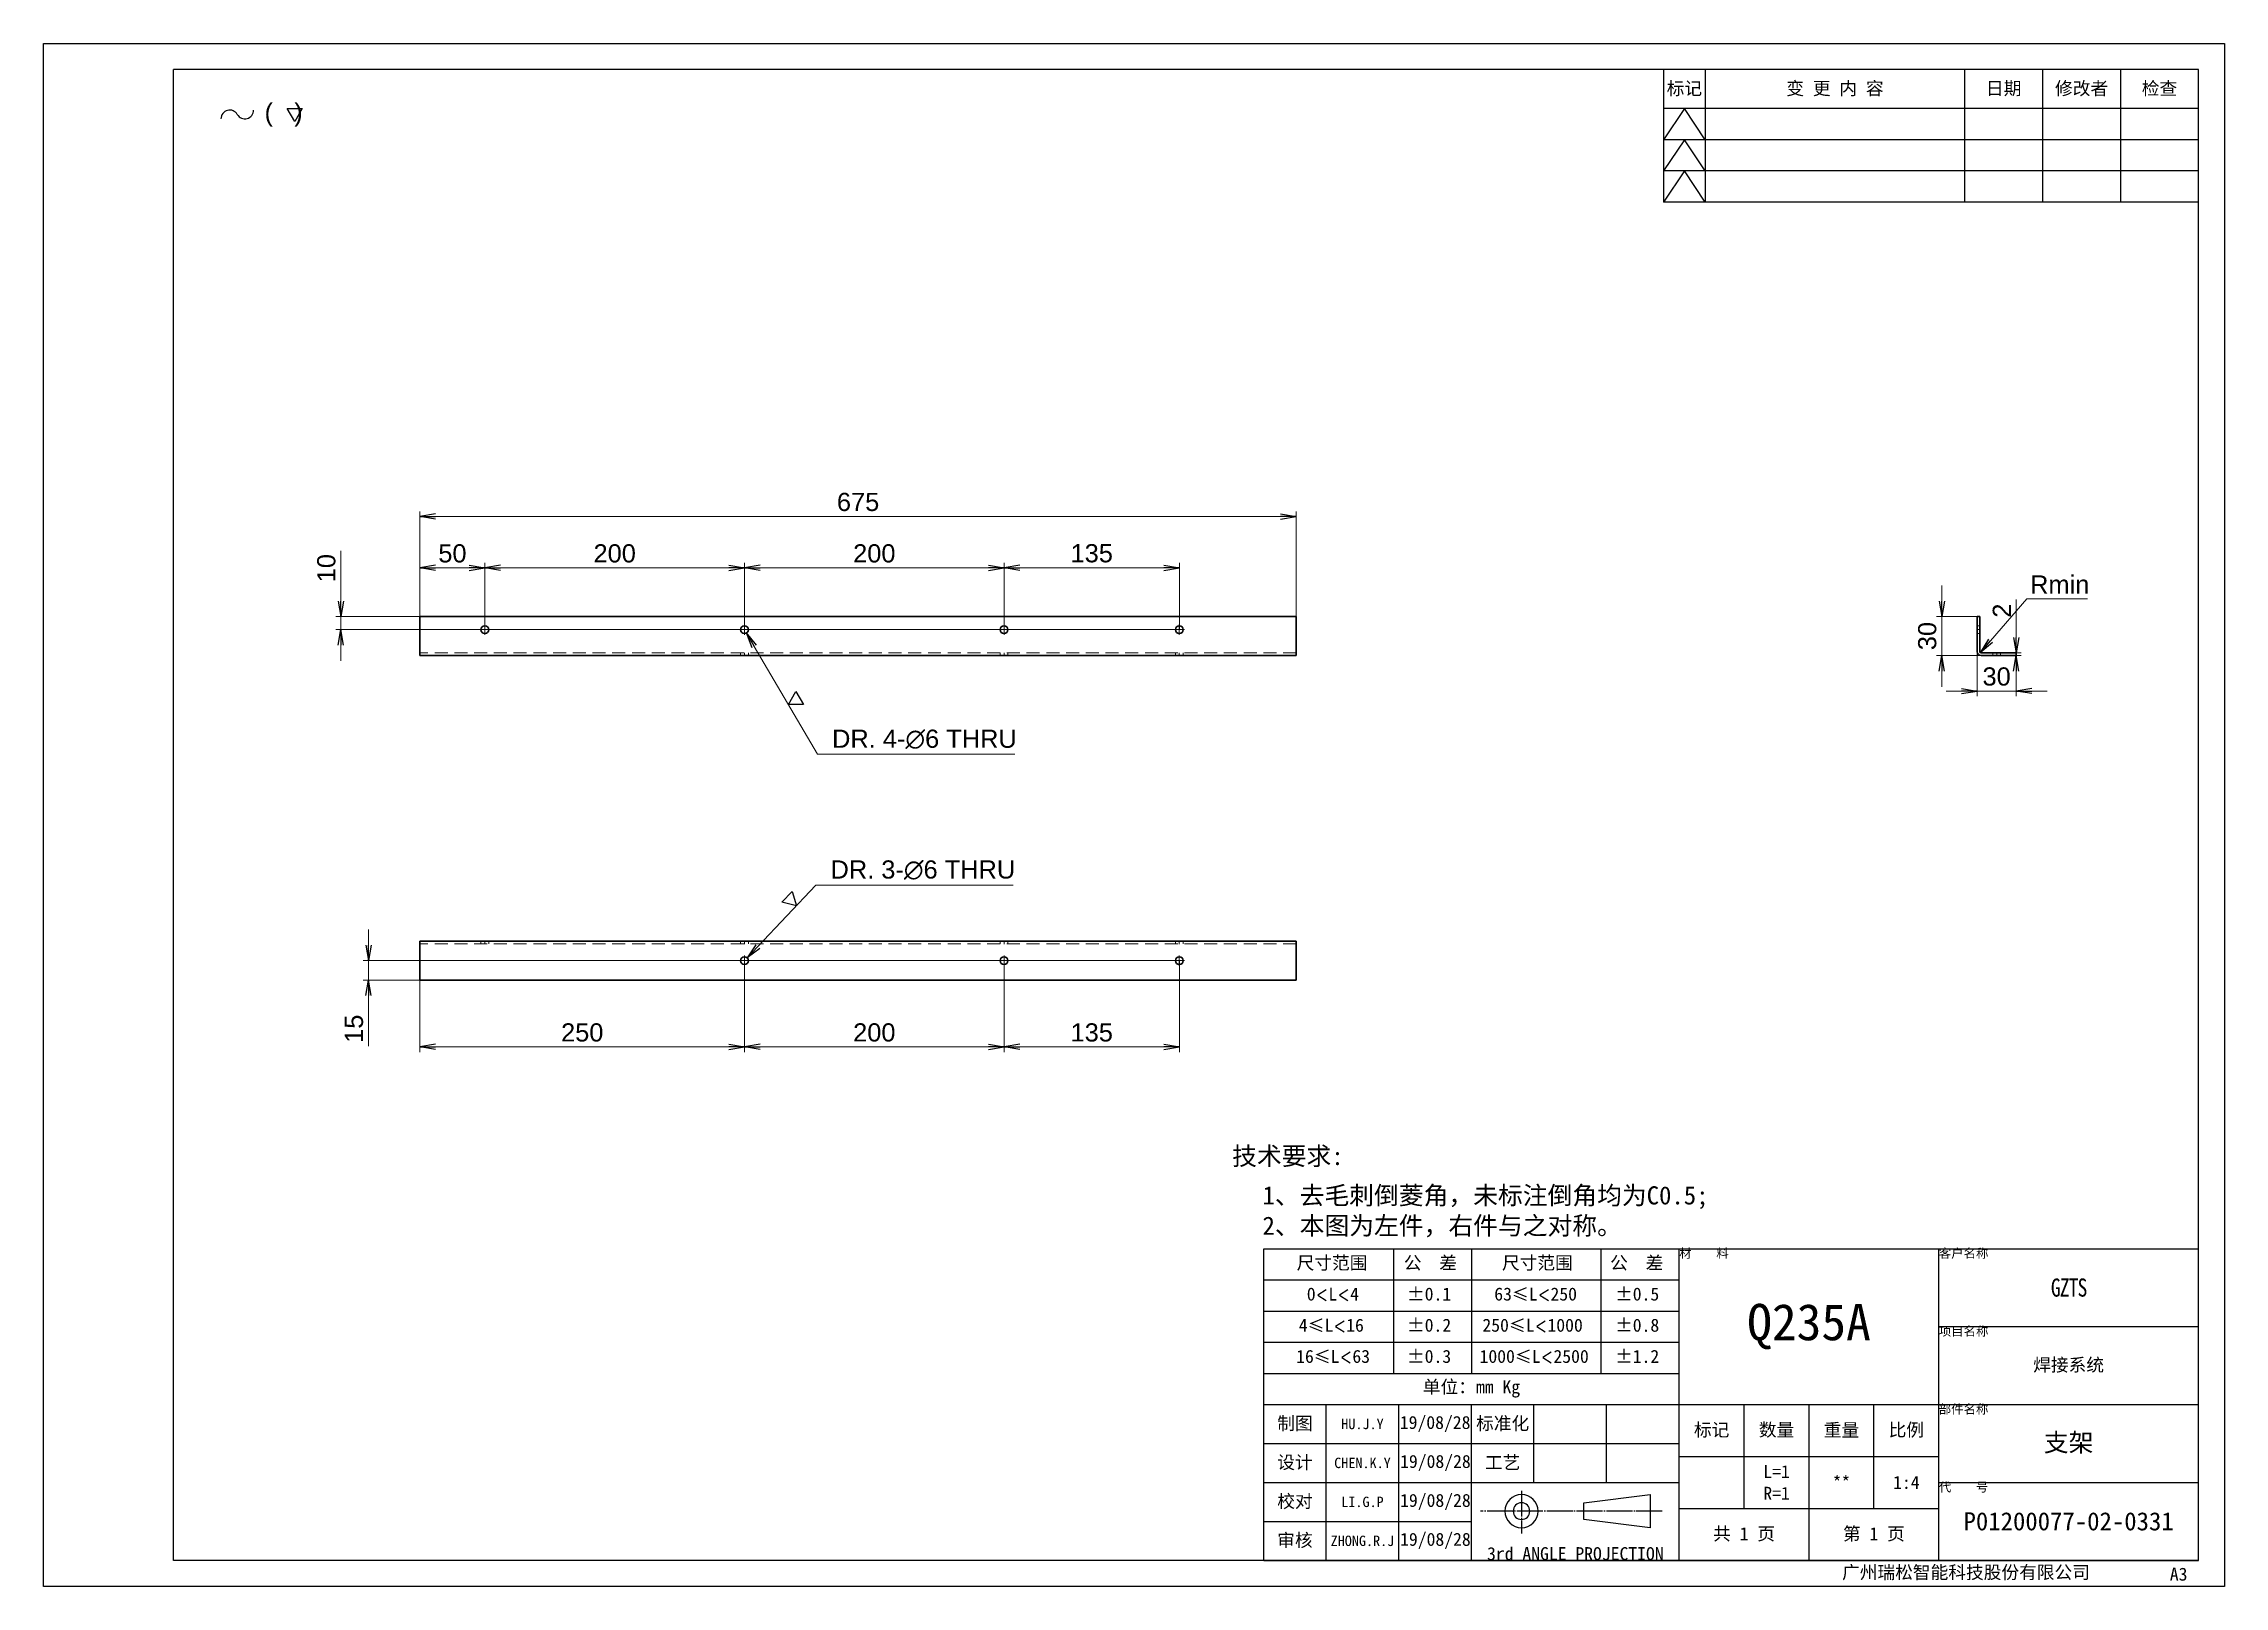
# Model space of a CAD drawing. Header units: millimetres. Extents: x -1727 to 307483, y -92648 to 6637.
# Drawn here: x 3406 to 5086, y -8118 to -6930 of the extents above; entities that cross this region are included whole.
import ezdxf
from ezdxf.enums import TextEntityAlignment as Align

# ---------------------------------------------------------------- set-up
doc = ezdxf.new("R2010")
doc.units = ezdxf.units.MM
doc.linetypes.add('CENTER-HOKUTO', pattern=[23, 20, -1, 1, -1])
doc.linetypes.add('HIDDEN-HOKUTO', pattern=[3.8, 2.5, -1.3])
doc.layers.add('A3', color=7, linetype='Continuous', plot=False)
for name, color, linetype in [('AM_7', 2, 'CENTER-HOKUTO'), ('AM_HID', 1, 'HIDDEN-HOKUTO'), ('AM_VIS', 7, 'Continuous'), ('TITLE_FRAME', 7, 'Continuous'), ('WORD_DIM', 253, 'Continuous')]:
    doc.layers.add(name, color=color, linetype=linetype)
doc.layers.add('SOLID LINE', color=7, linetype='Continuous', lineweight=30)
doc.layers.add('标注线', color=3, linetype='Continuous', lineweight=18)
doc.styles.add('DIM', font='txt.shx', dxfattribs={"width": 0.8, "bigfont": 'bigfont.shx'})
doc.styles.get("Standard").update_dxf_attribs({"font": 'arial.ttf'})
doc.dimstyles.new('STANDARD 1-4', dxfattribs={"dimscale": 4, "dimtxt": 3.5, "dimasz": 3, "dimexe": 1, "dimexo": 0, "dimgap": 1, "dimtad": 3, "dimdsep": 46, "dimtxsty": 'Standard', "dimblk1": 'OPEN', "dimblk2": 'OPEN', "dimsah": 1, "dimcen": 0, "dimclrd": 256, "dimclre": 256, "dimclrt": 3, "dimazin": 2, "dimtfac": 1, "dimtmove": 0, "dimatfit": 3, "dimldrblk": 'OPEN', "dimfxl": 0, "dimtolj": 1, "dimtzin": 0, "dimlwd": 13, "dimlwe": 13, "dimarcsym": 0})
doc.dimstyles.new('STANDARD 1-4$3', dxfattribs={"dimscale": 4, "dimtxt": 3.5, "dimasz": 3, "dimexe": 1, "dimexo": 0, "dimgap": 1, "dimtad": 3, "dimtoh": 1, "dimdsep": 46, "dimtxsty": 'Standard', "dimblk1": 'OPEN', "dimblk2": 'OPEN', "dimsah": 1, "dimcen": 0, "dimclrd": 256, "dimclre": 256, "dimclrt": 3, "dimazin": 2, "dimtfac": 1, "dimtmove": 0, "dimatfit": 3, "dimldrblk": 'OPEN', "dimfxl": 0, "dimtolj": 1, "dimtzin": 0, "dimlwd": 13, "dimlwe": 13, "dimarcsym": 0})
doc.dimstyles.new('STANDARD 1-4$4', dxfattribs={"dimscale": 4, "dimtxt": 3.5, "dimasz": 3, "dimexe": 1, "dimexo": 0, "dimgap": 1, "dimtad": 3, "dimtoh": 1, "dimdsep": 46, "dimtxsty": 'Standard', "dimblk1": 'OPEN', "dimblk2": 'OPEN', "dimsah": 1, "dimcen": 0, "dimclrd": 256, "dimclre": 256, "dimclrt": 3, "dimazin": 2, "dimtfac": 1, "dimtmove": 0, "dimatfit": 3, "dimldrblk": 'OPEN', "dimfxl": 0, "dimtolj": 1, "dimtzin": 0, "dimlwd": 13, "dimlwe": 13, "dimarcsym": 0})

msp = doc.modelspace()

# ---------------------------------------------------------------- texts
at = {"layer": 'SOLID LINE', "ltscale": 0.5}
for s, insert, char_height, width, attachment_point in [('\\pt60;{\\fSimHei|b0|i0|c134|p2;\\C3;标记}', (4670.05394, -6964.98265), 10, 32, 5), ('\\pt60;{\\fSimHei|b0|i0|c134|p2;\\C3;变 更 内 容}', (4786.05394, -6964.98265), 10, 200, 5), ('\\pt60;{\\fSimHei|b0|i0|c134|p2;\\C3;日期}', (4916.05394, -6964.98265), 10, 60, 5), ('\\pt60;{\\fSimHei|b0|i0|c134|p2;\\C3;修改者}', (4976.05394, -6964.98265), 10, 60, 5), ('\\pt60;{\\fSimHei|b0|i0|c134|p2;\\C3;检查}', (5036.05394, -6964.98265), 10, 60, 5), ('\\pt84;{\\fSimHei|b0|i0|c134|p2;\\C3;技术要求:}', (4321.65549, -7779.59064), 14, 120.242104, 1), ('\\pt84;{\\fSimHei|b0|i0|c134|p2;\\C3;\\P1、去毛刺倒菱角，未标注倒角均为C0.5;\\P2、本图为左件，右件与之对称。}', (4345.05278, -7786.55547), 14, 446.3637409, 1), ('\\pt60;{\\fSimHei|b0|i0|c134|p2;\\C3;公  差}', (4453.94875, -7863.8669), 10, 181.2060754, 1), ('\\pt60;{\\fSimHei|b0|i0|c134|p2;\\C3;公  差}', (4612.87818, -7863.8669), 10, 181.2060754, 1), ('{\\fSimHei|b0|i0|c134|p2;\\C3;材    料}', (4666.05394, -7857.98265), 7, 200, 1), ('\\pt42;{\\fSimHei|b0|i0|c134|p2;\\C3;客户名称}', (4866.05394, -7857.98265), 7, 200, 1), ('\\pt60;{\\fSimHei|b0|i0|c134|p2;\\C3;尺寸范围}', (4371.33379, -7863.8669), 10, 181.2060754, 1), ('\\pt60;{\\fSimHei|b0|i0|c134|p2;\\C3;尺寸范围}', (4529.5236, -7863.8669), 10, 181.2060754, 1), ('\\pt60;{\\fSimHei|b0|i0|c134|p2;\\C3;0\\Fromans,bigfont|c134;\\H0.9583x;<\\fSimHei|b0|i0|c134|p2;\\H1.044x;L\\Fromans,bigfont|c134;\\H0.9583x;<\\fSimHei|b0|i0|c134|p2;\\H1.044x;4}', (4379.17606, -7887.8669), 10, 181.2060754, 1), ('\\pt60;{\\fSimHei|b0|i0|c134|p2;\\C3;%%P0.1}', (4456.3833, -7887.8669), 10, 181.2060754, 1), ('\\pt60;{\\fSimHei|b0|i0|c134|p2;\\C3;63\\H0.9583x;≤\\H1.044x;L\\Fromans,bigfont|c134;\\H0.9579x;<\\fSimHei|b0|i0|c134|p2;\\H1.044x;250}', (4523.58866, -7887.8669), 10, 181.2060754, 1), ('\\pt60;{\\fSimHei|b0|i0|c134|p2;\\C3;%%P0.5}', (4616.6646, -7887.8669), 10, 181.2060754, 1), ('{\\fSimHei|b0|i0|c134|p2;\\W0.8;\\T0.9;\\C3;GZTS}', (4966.05394, -7887.98265), 14, 200, 5), ('\\pt60;{\\fSimHei|b0|i0|c134|p2;\\C3;4\\H0.9583x;≤\\H1.043x;L\\Fromans,bigfont|c134;\\H0.9588x;<\\fSimHei|b0|i0|c134|p2;\\H1.043x;16}', (4373.04, -7911.8669), 10, 181.2060754, 1), ('\\pt60;{\\fSimHei|b0|i0|c134|p2;\\C3;%%P0.2}', (4456.3833, -7911.8669), 10, 181.2060754, 1), ('\\pt60;{\\fSimHei|b0|i0|c134|p2;\\C3;250\\H0.9583x;≤\\H1.044x;L\\Fromans,bigfont|c134;\\H0.9579x;<\\fSimHei|b0|i0|c134|p2;\\H1.044x;1000}', (4514.4581, -7911.8669), 10, 181.2060754, 1), ('\\pt60;{\\fSimHei|b0|i0|c134|p2;\\C3;%%P0.8}', (4616.6646, -7911.8669), 10, 181.2060754, 1), ('\\pt168;{\\fSimHei|b0|i0|c134|p2;\\C3;Q235A}', (4766.05394, -7917.98265), 28, 200, 5), ('\\pt42;{\\fSimHei|b0|i0|c134|p2;\\C3;项目名称}', (4866.05394, -7917.98265), 7, 200, 1), ('\\pt60;{\\fSimHei|b0|i0|c134|p2;\\C3;16\\H0.9583x;≤\\H1.044x;L\\Fromans,bigfont|c134;\\H0.9579x;<\\fSimHei|b0|i0|c134|p2;\\H1.044x;63}', (4370.9798, -7935.8669), 10, 181.2060754, 1), ('\\pt60;{\\fSimHei|b0|i0|c134|p2;\\C3;%%P0.3}', (4456.3833, -7935.8669), 10, 181.2060754, 1), ('\\pt60;{\\fSimHei|b0|i0|c134|p2;\\C3;%%P1.2}', (4616.6646, -7935.8669), 10, 181.2060754, 1), ('{\\fSimHei|b0|i0|c134|p2;\\C3;焊接系统}', (4966.05394, -7947.98265), 10, 200, 5), ('\\pt60;{\\fSimHei|b0|i0|c134|p2;\\C3;单位：mm Kg}', (4506.05394, -7965.98265), 10, 320, 5), ('\\pt42;{\\fSimHei|b0|i0|c134|p2;\\C3;部件名称}', (4866.05394, -7977.98265), 7, 200, 1), ('\\pt60;{\\fSimHei|b0|i0|c134|p2;\\C3;制图}', (4370.05394, -7992.98265), 10, 48, 5), ('\\pt288;{\\fSimHei|b0|i0|c134|p2;\\H0.8x;\\C3;HU.J.Y}', (4422.05394, -7992.98265), 10, 56, 5), ('\\pt480;{\\fSimHei|b0|i0|c134|p2;\\C3;19/08/28}', (4478.05394, -7992.98265), 10, 56, 5), ('\\pt60;{\\fSimHei|b0|i0|c134|p2;\\C3;标准化}', (4530.05394, -7992.98265), 10, 48, 5), ('\\pt60;{\\fSimHei|b0|i0|c134|p2;\\C3;标记}', (4691.05394, -7997.98265), 10, 50, 5), ('\\pt60;{\\fSimHei|b0|i0|c134|p2;\\C3;数量}', (4741.05394, -7997.98265), 10, 50, 5), ('\\pt60;{\\fSimHei|b0|i0|c134|p2;\\C3;重量}', (4791.05394, -7997.98265), 10, 50, 5), ('\\pt60;{\\fSimHei|b0|i0|c134|p2;\\C3;比例}', (4841.05394, -7997.98265), 10, 50, 5), ('{\\fSimHei|b0|i0|c134|p2;\\C3;支架}', (4966.05394, -8007.98265), 14, 200, 5), ('\\pt60;{\\fSimHei|b0|i0|c134|p2;\\C3;设计}', (4370.05394, -8022.98265), 10, 48, 5), ('\\pt2304;{\\fSimHei|b0|i0|c134|p2;\\H0.8x;\\C3;CHEN.K.Y}', (4422.05394, -8022.98265), 10, 56, 5), ('\\pt480;{\\fSimHei|b0|i0|c134|p2;\\C3;19/08/28}', (4478.25648, -8022.98265), 10, 55.5949143, 5), ('\\pt60;{\\fSimHei|b0|i0|c134|p2;\\C3;工艺}', (4530.05394, -8022.98265), 10, 48, 5), ('\\pt15;{\\fSimHei|b0|i0|c134|p2;\\C3;L=1\\PR=1}', (4741.05394, -8037.98265), 10, 50, 5), ('\\pt60;{\\fSimHei|b0|i0|c134|p2;\\C3;校对}', (4370.05394, -8052.98265), 10, 48, 5), ('\\pt480;{\\fSimHei|b0|i0|c134|p2;\\C3;19/08/28}', (4478.25648, -8052.98265), 10, 55.5949143, 5), ('\\pt60;{\\fSimHei|b0|i0|c134|p2;\\C3;**}', (4791.05394, -8037.98265), 10, 50, 5), ('\\pt60;{\\fSimHei|b0|i0|c134|p2;\\C3;1:4}', (4841.05394, -8037.98265), 10, 50, 5), ('\\pt42;{\\fSimHei|b0|i0|c134|p2;\\C3;代    号}', (4866.05394, -8037.98265), 7, 200, 1), ('\\pt288;{\\fSimHei|b0|i0|c134|p2;\\H0.8x;\\C3;LI.G.P}', (4422.05394, -8052.98265), 10, 56, 5), ('{\\fSimHei|b0|i0|c134|p2;\\C3;P01200077-02-0331}', (4966.05394, -8067.98265), 14, 200, 5), ('\\pt60;{\\fSimHei|b0|i0|c134|p2;\\C3;审核}', (4370.05394, -8082.98265), 10, 48, 5), ('\\pt288;{\\fSimHei|b0|i0|c134|p2;\\H0.8x;\\C3;ZHONG.R.J}', (4422.05394, -8082.98265), 10, 56, 5), ('\\pt480;{\\fSimHei|b0|i0|c134|p2;\\C3;19/08/28}', (4478.25648, -8082.98265), 10, 55.5949143, 5), ('\\pt60;{\\fSimHei|b0|i0|c134|p2;\\C3;共 1 页}', (4716.05394, -8077.98265), 10, 100, 5), ('\\pt60;{\\fSimHei|b0|i0|c134|p2;\\C3;第 1 页}', (4816.05394, -8077.98265), 10, 100, 5), ('{\\fSimHei|b0|i0|c134|p2;\\C3;3rd ANGLE PROJECTION}', (4586.05394, -8097.98265), 10, 160, 8), ('\\pt60;{\\fSimHei|b0|i0|c134|p2;\\C3;广州瑞松智能科技股份有限公司}', (4791.52839, -8102.12456), 10, 314.2472326, 1), ('\\pt60;{\\fSimHei|b0|i0|c134|p2;\\C3;A3}', (5044.00942, -8103.57227), 10, 314.2472326, 1)]:
    msp.add_mtext(s, dxfattribs=dict(at, insert=insert, char_height=char_height, width=width, attachment_point=attachment_point))
at = {"layer": 'SOLID LINE', "ltscale": 0.5, "insert": (4512.26331, -7935.8669), "char_height": 10, "width": 181.2060754, "attachment_point": 1, "line_spacing_factor": 0.72}
msp.add_mtext('\\pt60;{\\fSimHei|b0|i0|c134|p2;\\C3;1000\\H0.9583x;≤\\H1.044x;L\\Fromans,bigfont|c134;\\H0.9579x;<\\fSimHei|b0|i0|c134|p2;\\H1.044x;2500}', dxfattribs=at)

# ---------------------------------------------------------------- blocks, each defined once
blk = doc.blocks.new('_OPEN')
at = {"color": 0}
for p, q in [((-1, 0.17), (0, 0)), ((-1, -0.17), (0, 0)), ((0, 0), (-1, 0))]:
    blk.add_line(p, q, dxfattribs=at)
blk = doc.blocks.new('*D575')
at = {"layer": 'DEFPOINTS', "color": 0, "linetype": 'Continuous', "ltscale": 5, "transparency": 16777216}
for p in [(4371, -7294.2), (3696, -7380.8), (4371, -7386.2)]:
    blk.add_point(p, dxfattribs=at)
at = {"layer": 'WORD_DIM', "linetype": 'Continuous', "lineweight": 13, "ltscale": 5, "transparency": 16777216}
for p, q in [((3696, -7380.8), (3696, -7290.2)), ((4371, -7386.2), (4371, -7290.2)), ((3708, -7294.2), (4359, -7294.2))]:
    blk.add_line(p, q, dxfattribs=at)
at = {"layer": 'WORD_DIM', "linetype": 'Continuous', "lineweight": 13, "ltscale": 5, "transparency": 16777216, "xscale": 12, "yscale": 12, "zscale": 12, "rotation": 180}
blk.add_blockref('_OPEN', (3696, -7294.2), dxfattribs=at)
at = {"layer": 'WORD_DIM', "linetype": 'Continuous', "lineweight": 13, "ltscale": 5, "transparency": 16777216, "xscale": 12, "yscale": 12, "zscale": 12}
blk.add_blockref('_OPEN', (4371, -7294.2), dxfattribs=at)
at = {"layer": 'WORD_DIM', "color": 3, "linetype": 'Continuous', "ltscale": 5, "transparency": 16777216, "insert": (4033.5, -7283), "char_height": 14, "attachment_point": 5}
blk.add_mtext('\\A1;675', dxfattribs=at)
blk = doc.blocks.new('*D576')
at = {"layer": 'DEFPOINTS', "color": 0, "linetype": 'Continuous', "ltscale": 5, "transparency": 16777216}
for p in [(3746, -7333.7), (3696, -7380.8), (3746, -7381.2)]:
    blk.add_point(p, dxfattribs=at)
at = {"layer": 'WORD_DIM', "linetype": 'Continuous', "lineweight": 13, "ltscale": 5, "transparency": 16777216}
for p, q in [((3696, -7380.8), (3696, -7329.7)), ((3708, -7333.7), (3734, -7333.7)), ((3746, -7381.2), (3746, -7329.7))]:
    blk.add_line(p, q, dxfattribs=at)
at = {"layer": 'WORD_DIM', "linetype": 'Continuous', "lineweight": 13, "ltscale": 5, "transparency": 16777216, "xscale": 12, "yscale": 12, "zscale": 12, "rotation": 180}
blk.add_blockref('_OPEN', (3696, -7333.7), dxfattribs=at)
at = {"layer": 'WORD_DIM', "linetype": 'Continuous', "lineweight": 13, "ltscale": 5, "transparency": 16777216, "xscale": 12, "yscale": 12, "zscale": 12}
blk.add_blockref('_OPEN', (3746, -7333.7), dxfattribs=at)
at = {"layer": 'WORD_DIM', "color": 3, "linetype": 'Continuous', "ltscale": 5, "transparency": 16777216, "insert": (3721, -7322.6), "char_height": 14, "attachment_point": 5}
blk.add_mtext('\\A1;50', dxfattribs=at)
blk = doc.blocks.new('*D577')
at = {"layer": 'DEFPOINTS', "color": 0, "linetype": 'Continuous', "ltscale": 5, "transparency": 16777216}
for p in [(3946, -7333.7), (3746, -7381.2), (3946, -7381.2)]:
    blk.add_point(p, dxfattribs=at)
at = {"layer": 'WORD_DIM', "linetype": 'Continuous', "lineweight": 13, "ltscale": 5, "transparency": 16777216}
for p, q in [((3746, -7381.2), (3746, -7329.7)), ((3758, -7333.7), (3934, -7333.7)), ((3946, -7381.2), (3946, -7329.7))]:
    blk.add_line(p, q, dxfattribs=at)
at = {"layer": 'WORD_DIM', "linetype": 'Continuous', "lineweight": 13, "ltscale": 5, "transparency": 16777216, "xscale": 12, "yscale": 12, "zscale": 12, "rotation": 180}
blk.add_blockref('_OPEN', (3746, -7333.7), dxfattribs=at)
at = {"layer": 'WORD_DIM', "linetype": 'Continuous', "lineweight": 13, "ltscale": 5, "transparency": 16777216, "xscale": 12, "yscale": 12, "zscale": 12}
blk.add_blockref('_OPEN', (3946, -7333.7), dxfattribs=at)
at = {"layer": 'WORD_DIM', "color": 3, "linetype": 'Continuous', "ltscale": 5, "transparency": 16777216, "insert": (3846, -7322.6), "char_height": 14, "attachment_point": 5}
blk.add_mtext('\\A1;200', dxfattribs=at)
blk = doc.blocks.new('*D578')
at = {"layer": 'DEFPOINTS', "color": 0, "linetype": 'Continuous', "ltscale": 5, "transparency": 16777216}
for p in [(4146, -7333.7), (3946, -7381.2), (4146, -7381.2)]:
    blk.add_point(p, dxfattribs=at)
at = {"layer": 'WORD_DIM', "linetype": 'Continuous', "lineweight": 13, "ltscale": 5, "transparency": 16777216}
for p, q in [((3946, -7381.2), (3946, -7329.7)), ((3958, -7333.7), (4134, -7333.7)), ((4146, -7381.2), (4146, -7329.7))]:
    blk.add_line(p, q, dxfattribs=at)
at = {"layer": 'WORD_DIM', "linetype": 'Continuous', "lineweight": 13, "ltscale": 5, "transparency": 16777216, "xscale": 12, "yscale": 12, "zscale": 12, "rotation": 180}
blk.add_blockref('_OPEN', (3946, -7333.7), dxfattribs=at)
at = {"layer": 'WORD_DIM', "linetype": 'Continuous', "lineweight": 13, "ltscale": 5, "transparency": 16777216, "xscale": 12, "yscale": 12, "zscale": 12}
blk.add_blockref('_OPEN', (4146, -7333.7), dxfattribs=at)
at = {"layer": 'WORD_DIM', "color": 3, "linetype": 'Continuous', "ltscale": 5, "transparency": 16777216, "insert": (4046, -7322.6), "char_height": 14, "attachment_point": 5}
blk.add_mtext('\\A1;200', dxfattribs=at)
blk = doc.blocks.new('*D579')
at = {"layer": 'DEFPOINTS', "color": 0, "linetype": 'Continuous', "ltscale": 5, "transparency": 16777216}
for p in [(4281, -7333.7), (4146, -7381.2), (4281, -7381.2)]:
    blk.add_point(p, dxfattribs=at)
at = {"layer": 'WORD_DIM', "linetype": 'Continuous', "lineweight": 13, "ltscale": 5, "transparency": 16777216}
for p, q in [((4146, -7381.2), (4146, -7329.7)), ((4158, -7333.7), (4269, -7333.7)), ((4281, -7381.2), (4281, -7329.7))]:
    blk.add_line(p, q, dxfattribs=at)
at = {"layer": 'WORD_DIM', "linetype": 'Continuous', "lineweight": 13, "ltscale": 5, "transparency": 16777216, "xscale": 12, "yscale": 12, "zscale": 12, "rotation": 180}
blk.add_blockref('_OPEN', (4146, -7333.7), dxfattribs=at)
at = {"layer": 'WORD_DIM', "linetype": 'Continuous', "lineweight": 13, "ltscale": 5, "transparency": 16777216, "xscale": 12, "yscale": 12, "zscale": 12}
blk.add_blockref('_OPEN', (4281, -7333.7), dxfattribs=at)
at = {"layer": 'WORD_DIM', "color": 3, "linetype": 'Continuous', "ltscale": 5, "transparency": 16777216, "insert": (4213.5, -7322.5), "char_height": 14, "attachment_point": 5}
blk.add_mtext('\\A1;135', dxfattribs=at)
blk = doc.blocks.new('*D580')
at = {"layer": 'DEFPOINTS', "color": 0, "linetype": 'Continuous', "ltscale": 5, "transparency": 16777216}
for p in [(3635.1, -7371.2), (3696, -7371.2), (4281, -7381.2)]:
    blk.add_point(p, dxfattribs=at)
at = {"layer": 'WORD_DIM', "linetype": 'Continuous', "lineweight": 13, "ltscale": 5, "transparency": 16777216}
for p, q in [((3635.1, -7359.2), (3635.1, -7320.5)), ((3696, -7371.2), (3631.1, -7371.2)), ((3635.1, -7381.2), (3635.1, -7371.2)), ((4281, -7381.2), (3631.1, -7381.2)), ((3635.1, -7393.2), (3635.1, -7405.2))]:
    blk.add_line(p, q, dxfattribs=at)
at = {"layer": 'WORD_DIM', "linetype": 'Continuous', "lineweight": 13, "ltscale": 5, "transparency": 16777216, "xscale": 12, "yscale": 12, "zscale": 12}
for p, rotation in [((3635.1, -7371.2), 270), ((3635.1, -7381.2), 90)]:
    blk.add_blockref('_OPEN', p, dxfattribs=dict(at, rotation=rotation))
at = {"layer": 'WORD_DIM', "color": 3, "linetype": 'Continuous', "ltscale": 5, "transparency": 16777216, "insert": (3623.9, -7333.9), "char_height": 14, "attachment_point": 5, "rotation": 90}
blk.add_mtext('\\A1;10', dxfattribs=at)
blk = doc.blocks.new('*D581')
at = {"layer": 'DEFPOINTS', "color": 0, "linetype": 'Continuous', "ltscale": 5, "transparency": 16777216}
for p in [(3696, -7636.1), (3946, -7636.1), (3696, -7702.6)]:
    blk.add_point(p, dxfattribs=at)
at = {"layer": 'WORD_DIM', "linetype": 'Continuous', "lineweight": 13, "ltscale": 5, "transparency": 16777216}
for p, q in [((3696, -7636.1), (3696, -7706.6)), ((3946, -7636.1), (3946, -7706.6)), ((3934, -7702.6), (3708, -7702.6))]:
    blk.add_line(p, q, dxfattribs=at)
at = {"layer": 'WORD_DIM', "linetype": 'Continuous', "lineweight": 13, "ltscale": 5, "transparency": 16777216, "xscale": 12, "yscale": 12, "zscale": 12, "rotation": 180}
blk.add_blockref('_OPEN', (3696, -7702.6), dxfattribs=at)
at = {"layer": 'WORD_DIM', "linetype": 'Continuous', "lineweight": 13, "ltscale": 5, "transparency": 16777216, "xscale": 12, "yscale": 12, "zscale": 12}
blk.add_blockref('_OPEN', (3946, -7702.6), dxfattribs=at)
at = {"layer": 'WORD_DIM', "color": 3, "linetype": 'Continuous', "ltscale": 5, "transparency": 16777216, "insert": (3821, -7691.5), "char_height": 14, "attachment_point": 5}
blk.add_mtext('\\A1;250', dxfattribs=at)
blk = doc.blocks.new('*D582')
at = {"layer": 'DEFPOINTS', "color": 0, "linetype": 'Continuous', "ltscale": 5, "transparency": 16777216}
for p in [(3946, -7636.1), (4146, -7636.1), (4146, -7702.6)]:
    blk.add_point(p, dxfattribs=at)
at = {"layer": 'WORD_DIM', "linetype": 'Continuous', "lineweight": 13, "ltscale": 5, "transparency": 16777216}
for p, q in [((3946, -7636.1), (3946, -7706.6)), ((4146, -7636.1), (4146, -7706.6)), ((3958, -7702.6), (4134, -7702.6))]:
    blk.add_line(p, q, dxfattribs=at)
at = {"layer": 'WORD_DIM', "linetype": 'Continuous', "lineweight": 13, "ltscale": 5, "transparency": 16777216, "xscale": 12, "yscale": 12, "zscale": 12, "rotation": 180}
blk.add_blockref('_OPEN', (3946, -7702.6), dxfattribs=at)
at = {"layer": 'WORD_DIM', "linetype": 'Continuous', "lineweight": 13, "ltscale": 5, "transparency": 16777216, "xscale": 12, "yscale": 12, "zscale": 12}
blk.add_blockref('_OPEN', (4146, -7702.6), dxfattribs=at)
at = {"layer": 'WORD_DIM', "color": 3, "linetype": 'Continuous', "ltscale": 5, "transparency": 16777216, "insert": (4046, -7691.5), "char_height": 14, "attachment_point": 5}
blk.add_mtext('\\A1;200', dxfattribs=at)
blk = doc.blocks.new('*D583')
at = {"layer": 'DEFPOINTS', "color": 0, "linetype": 'Continuous', "ltscale": 5, "transparency": 16777216}
for p in [(4146, -7636.1), (4281, -7636.1), (4281, -7702.6)]:
    blk.add_point(p, dxfattribs=at)
at = {"layer": 'WORD_DIM', "linetype": 'Continuous', "lineweight": 13, "ltscale": 5, "transparency": 16777216}
for p, q in [((4146, -7636.1), (4146, -7706.6)), ((4281, -7636.1), (4281, -7706.6)), ((4158, -7702.6), (4269, -7702.6))]:
    blk.add_line(p, q, dxfattribs=at)
at = {"layer": 'WORD_DIM', "linetype": 'Continuous', "lineweight": 13, "ltscale": 5, "transparency": 16777216, "xscale": 12, "yscale": 12, "zscale": 12, "rotation": 180}
blk.add_blockref('_OPEN', (4146, -7702.6), dxfattribs=at)
at = {"layer": 'WORD_DIM', "linetype": 'Continuous', "lineweight": 13, "ltscale": 5, "transparency": 16777216, "xscale": 12, "yscale": 12, "zscale": 12}
blk.add_blockref('_OPEN', (4281, -7702.6), dxfattribs=at)
at = {"layer": 'WORD_DIM', "color": 3, "linetype": 'Continuous', "ltscale": 5, "transparency": 16777216, "insert": (4213.5, -7691.5), "char_height": 14, "attachment_point": 5}
blk.add_mtext('\\A1;135', dxfattribs=at)
blk = doc.blocks.new('*D584')
at = {"layer": 'DEFPOINTS', "color": 0, "linetype": 'Continuous', "ltscale": 5, "transparency": 16777216}
for p in [(4281, -7636.1), (3656.3, -7651.1), (3696, -7651.1)]:
    blk.add_point(p, dxfattribs=at)
at = {"layer": 'WORD_DIM', "linetype": 'Continuous', "lineweight": 13, "ltscale": 5, "transparency": 16777216}
for p, q in [((3656.3, -7624.1), (3656.3, -7612.1)), ((4281, -7636.1), (3652.3, -7636.1)), ((3656.3, -7636.1), (3656.3, -7651.1)), ((3696, -7651.1), (3652.3, -7651.1)), ((3656.3, -7663.1), (3656.3, -7702))]:
    blk.add_line(p, q, dxfattribs=at)
at = {"layer": 'WORD_DIM', "linetype": 'Continuous', "lineweight": 13, "ltscale": 5, "transparency": 16777216, "xscale": 12, "yscale": 12, "zscale": 12}
for p, rotation in [((3656.3, -7636.1), 270), ((3656.3, -7651.1), 90)]:
    blk.add_blockref('_OPEN', p, dxfattribs=dict(at, rotation=rotation))
at = {"layer": 'WORD_DIM', "color": 3, "linetype": 'Continuous', "ltscale": 5, "transparency": 16777216, "insert": (3645.2, -7688.6), "char_height": 14, "attachment_point": 5, "rotation": 90}
blk.add_mtext('\\A1;15', dxfattribs=at)
blk = doc.blocks.new('*D585')
at = {"layer": 'DEFPOINTS', "color": 0, "linetype": 'Continuous', "ltscale": 5, "transparency": 16777216}
for p in [(4868.4, -7371.2), (4896.6, -7371.2), (4901.5, -7401.2)]:
    blk.add_point(p, dxfattribs=at)
at = {"layer": 'WORD_DIM', "linetype": 'Continuous', "lineweight": 13, "ltscale": 5, "transparency": 16777216}
for p, q in [((4868.4, -7359.2), (4868.4, -7347.2)), ((4896.6, -7371.2), (4864.4, -7371.2)), ((4868.4, -7401.2), (4868.4, -7371.2)), ((4901.5, -7401.2), (4864.4, -7401.2)), ((4868.4, -7413.2), (4868.4, -7425.2))]:
    blk.add_line(p, q, dxfattribs=at)
at = {"layer": 'WORD_DIM', "linetype": 'Continuous', "lineweight": 13, "ltscale": 5, "transparency": 16777216, "xscale": 12, "yscale": 12, "zscale": 12}
for p, rotation in [((4868.4, -7371.2), 270), ((4868.4, -7401.2), 90)]:
    blk.add_blockref('_OPEN', p, dxfattribs=dict(at, rotation=rotation))
at = {"layer": 'WORD_DIM', "color": 3, "linetype": 'Continuous', "ltscale": 5, "transparency": 16777216, "insert": (4857.2, -7386.2), "char_height": 14, "attachment_point": 5, "rotation": 90}
blk.add_mtext('\\A1;30', dxfattribs=at)
blk = doc.blocks.new('*D586')
at = {"layer": 'DEFPOINTS', "color": 0, "linetype": 'Continuous', "ltscale": 5, "transparency": 16777216}
for p in [(4895.6, -7395.7), (4925.6, -7401.2), (4925.6, -7428.5)]:
    blk.add_point(p, dxfattribs=at)
at = {"layer": 'WORD_DIM', "linetype": 'Continuous', "lineweight": 13, "ltscale": 5, "transparency": 16777216}
for p, q in [((4895.6, -7395.7), (4895.6, -7432.5)), ((4925.6, -7401.2), (4925.6, -7432.5)), ((4883.6, -7428.5), (4871.6, -7428.5)), ((4895.6, -7428.5), (4925.6, -7428.5)), ((4937.6, -7428.5), (4949.6, -7428.5))]:
    blk.add_line(p, q, dxfattribs=at)
at = {"layer": 'WORD_DIM', "linetype": 'Continuous', "lineweight": 13, "ltscale": 5, "transparency": 16777216, "xscale": 12, "yscale": 12, "zscale": 12}
blk.add_blockref('_OPEN', (4895.6, -7428.5), dxfattribs=at)
at = {"layer": 'WORD_DIM', "linetype": 'Continuous', "lineweight": 13, "ltscale": 5, "transparency": 16777216, "xscale": 12, "yscale": 12, "zscale": 12, "rotation": 180}
blk.add_blockref('_OPEN', (4925.6, -7428.5), dxfattribs=at)
at = {"layer": 'WORD_DIM', "color": 3, "linetype": 'Continuous', "ltscale": 5, "transparency": 16777216, "insert": (4910.6, -7417.4), "char_height": 14, "attachment_point": 5}
blk.add_mtext('\\A1;30', dxfattribs=at)
blk = doc.blocks.new('*D587')
at = {"layer": 'DEFPOINTS', "color": 0, "linetype": 'Continuous', "ltscale": 5, "transparency": 16777216}
for p in [(4898, -7399), (4898.6, -7398.2)]:
    blk.add_point(p, dxfattribs=at)
at = {"layer": 'WORD_DIM', "linetype": 'ByBlock', "lineweight": 13, "ltscale": 5, "transparency": 16777216}
for p, q in [((4933.8, -7357.5), (4905.8, -7389.9)), ((4980.5, -7357.5), (4933.8, -7357.5))]:
    blk.add_line(p, q, dxfattribs=at)
at = {"layer": 'WORD_DIM', "linetype": 'Continuous', "lineweight": 13, "ltscale": 5, "transparency": 16777216, "xscale": 12, "yscale": 12, "zscale": 12, "rotation": 229.1891953305635}
blk.add_blockref('_OPEN', (4898, -7399), dxfattribs=at)
at = {"layer": 'WORD_DIM', "color": 3, "linetype": 'Continuous', "ltscale": 5, "transparency": 16777216, "insert": (4959.2, -7346.5), "char_height": 14, "attachment_point": 5}
blk.add_mtext('\\A1;Rmin', dxfattribs=at)
blk = doc.blocks.new('*D588')
at = {"layer": 'DEFPOINTS', "color": 0, "linetype": 'Continuous', "ltscale": 5, "transparency": 16777216}
for p in [(3944.4, -7378.6), (3947.5, -7383.8)]:
    blk.add_point(p, dxfattribs=at)
at = {"layer": 'WORD_DIM', "linetype": 'Continuous', "lineweight": 13, "ltscale": 5, "transparency": 16777216}
for p, q in [((4002.2, -7477.2), (3953.5, -7394.2)), ((4154.2, -7477.2), (4002.2, -7477.2))]:
    blk.add_line(p, q, dxfattribs=at)
at = {"layer": 'WORD_DIM', "linetype": 'Continuous', "lineweight": 13, "ltscale": 5, "transparency": 16777216, "xscale": 12, "yscale": 12, "zscale": 12, "rotation": 120.3516537074668}
blk.add_blockref('_OPEN', (3947.5, -7383.8), dxfattribs=at)
at = {"layer": 'WORD_DIM', "color": 3, "linetype": 'Continuous', "ltscale": 5, "transparency": 16777216, "insert": (4084.6, -7465.7), "char_height": 14, "attachment_point": 5}
blk.add_mtext('\\A1;DR. 4-∅6 THRU', dxfattribs=at)
blk = doc.blocks.new('shiage1')
at = {"layer": 'WORD_DIM', "color": 3, "linetype": 'Continuous'}
for p, q in [((0, 0), (-1.44, 2.5)), ((-1.44, 2.5), (1.44, 2.5)), ((1.44, 2.5), (0, 0))]:
    blk.add_line(p, q, dxfattribs=at)
blk = doc.blocks.new('*D589')
at = {"layer": 'DEFPOINTS', "color": 0, "linetype": 'Continuous', "ltscale": 5, "transparency": 16777216}
for p in [(3943.9, -7638.3), (3948, -7634)]:
    blk.add_point(p, dxfattribs=at)
at = {"layer": 'WORD_DIM', "linetype": 'Continuous', "lineweight": 13, "ltscale": 5, "transparency": 16777216}
for p, q in [((4001, -7577.9), (3956.3, -7625.2)), ((4153, -7577.9), (4001, -7577.9))]:
    blk.add_line(p, q, dxfattribs=at)
at = {"layer": 'WORD_DIM', "linetype": 'Continuous', "lineweight": 13, "ltscale": 5, "transparency": 16777216, "xscale": 12, "yscale": 12, "zscale": 12, "rotation": 226.6188650612831}
blk.add_blockref('_OPEN', (3948, -7634), dxfattribs=at)
at = {"layer": 'WORD_DIM', "color": 3, "linetype": 'Continuous', "ltscale": 5, "transparency": 16777216, "insert": (4083.4, -7566.4), "char_height": 14, "attachment_point": 5}
blk.add_mtext('\\A1;DR. 3-∅6 THRU', dxfattribs=at)
blk = doc.blocks.new('shiage0')
at = {"layer": 'WORD_DIM', "color": 3, "linetype": 'Continuous'}
for centre, start, end in [((1.69, 0), 30, 180), ((4.61, 1.69), 210, 0)]:
    blk.add_arc(centre, 1.69, start, end, dxfattribs=at)
blk = doc.blocks.new('12')
at = {"layer": 'TITLE_FRAME', "color": 3, "linetype": 'Continuous'}
blk.add_lwpolyline([(20.46, 3.03), (19.01, 5.53), (21.9, 5.53)], close=True, dxfattribs=at)
blk.add_blockref('shiage0', (6.23, 3.56), dxfattribs=at)
blk.add_text('(   )', height=3.5, dxfattribs=at).set_placement((14.64, 3.08))
blk = doc.blocks.new('*D662')
at = {"layer": 'DEFPOINTS', "color": 0, "linetype": 'Continuous', "ltscale": 5, "transparency": 16777216}
for p in [(4925.6, -7399.2), (4925.6, -7399.2), (4925.6, -7401.2)]:
    blk.add_point(p, dxfattribs=at)
at = {"layer": 'WORD_DIM', "linetype": 'Continuous', "lineweight": 13, "ltscale": 5, "transparency": 16777216}
for p, q in [((4925.6, -7387.2), (4925.6, -7358)), ((4925.6, -7399.2), (4929.6, -7399.2)), ((4925.6, -7401.2), (4925.6, -7399.2)), ((4925.6, -7401.2), (4929.6, -7401.2)), ((4925.6, -7413.2), (4925.6, -7425.2))]:
    blk.add_line(p, q, dxfattribs=at)
at = {"layer": 'WORD_DIM', "linetype": 'Continuous', "lineweight": 13, "ltscale": 5, "transparency": 16777216, "xscale": 12, "yscale": 12, "zscale": 12}
for p, rotation in [((4925.6, -7399.2), 270), ((4925.6, -7401.2), 90)]:
    blk.add_blockref('_OPEN', p, dxfattribs=dict(at, rotation=rotation))
at = {"layer": 'WORD_DIM', "color": 3, "linetype": 'Continuous', "ltscale": 5, "transparency": 16777216, "insert": (4914.6, -7366.6), "char_height": 14, "attachment_point": 5, "rotation": 90}
blk.add_mtext('\\A1;2', dxfattribs=at)
blk = doc.blocks.new('*T16')
at = {"color": 0, "linetype": 'ByBlock', "lineweight": -2, "transparency": 16777216}
for p, q in [((0, 0), (127, 0)), ((0, 0), (0, -78)), ((63.5, 0), (63.5, -78)), ((127, 0), (127, -78)), ((0, -39), (127, -39)), ((0, -78), (127, -78))]:
    blk.add_line(p, q, dxfattribs=at)
at = {"color": 0, "transparency": 16777216, "char_height": 10, "width": 60.5, "attachment_point": 5}
for s, insert in [('{\\fSimSun|b0|i0|c134|p2;料 厚}', (31.75, -19.5)), ('{\\fSimSun|b0|i0|c134|p2;件 数}', (95.25, -19.5))]:
    blk.add_mtext(s, dxfattribs=dict(at, insert=insert))
blk = doc.blocks.new('圆心打标')
at = {"layer": '标注线'}
for p, q in [((-2.5, 0), (2.5, 0)), ((0, 2.5), (0, -2.5))]:
    blk.add_line(p, q, dxfattribs=at)
blk = doc.blocks.new('拆图参数')
blk.add_blockref('*T16', (-63.5, 78))
at = {"layer": '标注线'}
blk.add_blockref('圆心打标', (67219.69, -21339.81), dxfattribs=at)
at = {"style": 'DIM', "width": 0.8}
blk.add_attdef('6', text='', height=10, dxfattribs=at).set_placement((-37.13, 18.91), align=Align.MIDDLE_LEFT)
blk.add_attdef('1', text='', height=10, dxfattribs=at).set_placement((36.65, 19.27), align=Align.MIDDLE_CENTER)

# ---------------------------------------------------------------- dimensions: what is measured, and where the dimension line sits
at = {"layer": 'WORD_DIM', "linetype": 'Continuous', "ltscale": 5}
for base, p1, p2, picture, middle in [((4370.96541, -7294.16714), (3695.96541, -7380.75191), (4370.96541, -7386.22348), '*D575', (4033.46541, -7283.01911)), ((3745.96541, -7333.70171), (3695.96541, -7380.75191), (3745.96541, -7381.22348), '*D576', (3720.96541, -7322.55368)), ((3945.96541, -7333.70171), (3745.96541, -7381.22348), (3945.96541, -7381.22348), '*D577', (3845.96541, -7322.55368)), ((4145.96541, -7333.70171), (3945.96541, -7381.22348), (4145.96541, -7381.22348), '*D578', (4045.96541, -7322.55368)), ((4280.96541, -7333.70171), (4145.96541, -7381.22348), (4280.96541, -7381.22348), '*D579', (4213.46541, -7322.54891)), ((3695.96541, -7702.64679), (3945.96541, -7636.13871), (3695.96541, -7636.13871), '*D581', (3820.96541, -7691.49877)), ((4145.96541, -7702.64679), (3945.96541, -7636.13871), (4145.96541, -7636.13871), '*D582', (4045.96541, -7691.49877)), ((4280.96541, -7702.64679), (4145.96541, -7636.13871), (4280.96541, -7636.13871), '*D583', (4213.46541, -7691.49399))]:
    dim = msp.add_linear_dim(base=base, p1=p1, p2=p2, dimstyle='STANDARD 1-4', dxfattribs=at)
    dim.commit()
    dim.dimension.update_dxf_attribs({"geometry": picture, "text_midpoint": middle})
for base, p1, p2, picture, middle in [((3635.05116, -7371.22348), (4280.96541, -7381.22348), (3695.96541, -7371.22348), '*D580', (3623.90314, -7333.87901)), ((4925.62999, -7399.22348), (4925.62999, -7401.22348), (4925.62999, -7399.22348), '*D662', (4914.60134, -7366.58705)), ((3656.29893, -7651.13871), (4280.96541, -7636.13871), (3695.96541, -7651.13871), '*D584', (3645.15091, -7688.55958))]:
    dim = msp.add_linear_dim(base=base, p1=p1, p2=p2, angle=90, dimstyle='STANDARD 1-4', dxfattribs=at)
    dim.commit()
    dim.dimension.update_dxf_attribs({"geometry": picture, "text_midpoint": middle})
dim = msp.add_radius_dim(center=(4898.62999, -7398.22348), mpoint=(4897.97642, -7398.98035), text='Rmin', dimstyle='STANDARD 1-4$4', override={"dimtmove": 1}, dxfattribs=at)
dim.commit()
dim.dimension.update_dxf_attribs({"geometry": '*D587', "text_midpoint": (4933.79345, -7357.50174), "dimtype": 164})
dim = msp.add_linear_dim(base=(4868.39884, -7371.22348), p1=(4901.49388, -7401.22348), p2=(4896.62999, -7371.22348), angle=90, dimstyle='STANDARD 1-4', dxfattribs=at)
dim.commit()
dim.dimension.update_dxf_attribs({"geometry": '*D585', "text_midpoint": (4868.39884, -7386.22348), "dimtype": 160})
for p1, p2, text, picture, middle in [((3944.44949, -7378.63466), (3947.48133, -7383.8123), 'DR. 4-<> THRU', '*D588', (4084.58269, -7477.22903)), ((3943.90486, -7638.31911), (3948.02595, -7633.9583), 'DR. 3-<> THRU', '*D589', (4083.40868, -7577.89367))]:
    dim = msp.add_diameter_dim_2p(p1=p1, p2=p2, text=text, dimstyle='STANDARD 1-4$3', override={"dimtofl": 0}, dxfattribs=at)
    dim.commit()
    dim.dimension.update_dxf_attribs({"geometry": picture, "text_midpoint": middle, "dimtype": 163})
dim = msp.add_linear_dim(base=(4925.62999, -7428.5499), p1=(4895.62999, -7395.74562), p2=(4925.62999, -7401.22348), dimstyle='STANDARD 1-4', dxfattribs=at)
dim.commit()
dim.dimension.update_dxf_attribs({"geometry": '*D586', "text_midpoint": (4910.62999, -7428.5499), "dimtype": 160})

# ---------------------------------------------------------------- linework, layer by layer
at = {"layer": 'A3', "linetype": 'Continuous'}
msp.add_lwpolyline([(3406.05394, -6929.98265), (5086.05394, -6929.98265), (5086.05394, -8117.98265), (3406.05394, -8117.98265)], close=True, dxfattribs=at)
at = {"layer": 'AM_7', "lineweight": 13, "ltscale": 4}
for p, q in [((3749.86531, -7381.22348), (3742.06551, -7381.22348)), ((3745.96541, -7377.32346), (3745.96541, -7385.1235)), ((3949.86531, -7381.22348), (3942.06551, -7381.22348)), ((3945.96541, -7377.32346), (3945.96541, -7385.1235)), ((4149.86531, -7381.22348), (4142.06551, -7381.22348)), ((4145.96541, -7377.32346), (4145.96541, -7385.1235)), ((4284.86531, -7381.22348), (4277.06551, -7381.22348)), ((4280.96541, -7377.32346), (4280.96541, -7385.1235)), ((4897.83018, -7381.22348), (4895.4293, -7381.22348)), ((3945.96541, -7399.02341), (3945.96541, -7401.42404)), ((4145.96541, -7399.02341), (4145.96541, -7401.42404)), ((4280.96541, -7399.02341), (4280.96541, -7401.42404)), ((4910.62999, -7399.02341), (4910.62999, -7401.42404)), ((3745.96541, -7623.33872), (3745.96541, -7620.93869)), ((3945.96541, -7623.33872), (3945.96541, -7620.93869)), ((4145.96541, -7623.33872), (4145.96541, -7620.93869)), ((4280.96541, -7623.33872), (4280.96541, -7620.93869)), ((3949.86531, -7636.13871), (3942.06551, -7636.13871)), ((3945.96541, -7632.23868), (3945.96541, -7640.03873)), ((4149.86531, -7636.13871), (4142.06551, -7636.13871)), ((4145.96541, -7632.23868), (4145.96541, -7640.03873)), ((4284.86531, -7636.13871), (4277.06551, -7636.13871)), ((4280.96541, -7632.23868), (4280.96541, -7640.03873))]:
    msp.add_line(p, q, dxfattribs=at)
at = {"layer": 'AM_7', "color": 2, "linetype": 'CENTER-HOKUTO'}
for p, q in [((4544.59188, -8044.30897), (4544.59188, -8077.38417)), ((4653.01428, -8060.05297), (4512.98228, -8060.05297))]:
    msp.add_line(p, q, dxfattribs=at)
at = {"layer": 'AM_HID', "lineweight": 13, "ltscale": 4}
for p, q in [((4897.62999, -7378.22348), (4895.62999, -7378.22348)), ((4897.62999, -7378.22348), (4895.62999, -7378.22348)), ((4897.62999, -7378.22348), (4895.62999, -7378.22348)), ((4897.62999, -7378.22348), (4895.62999, -7378.22348)), ((4897.62999, -7378.22348), (4895.62999, -7378.22348)), ((4897.62999, -7384.22348), (4895.62999, -7384.22348)), ((4897.62999, -7384.22348), (4895.62999, -7384.22348)), ((4897.62999, -7384.22348), (4895.62999, -7384.22348)), ((4897.62999, -7384.22348), (4895.62999, -7384.22348)), ((4897.62999, -7384.22348), (4895.62999, -7384.22348)), ((4370.96541, -7399.22348), (3695.96541, -7399.22348)), ((3942.96541, -7399.22348), (3942.96541, -7401.22348)), ((3948.96541, -7399.22348), (3948.96541, -7401.22348)), ((4142.96541, -7399.22348), (4142.96541, -7401.22348)), ((4148.96541, -7399.22348), (4148.96541, -7401.22348)), ((4277.96541, -7399.22348), (4277.96541, -7401.22348)), ((4283.96541, -7399.22348), (4283.96541, -7401.22348)), ((4907.62999, -7399.22348), (4907.62999, -7401.22348)), ((4907.62999, -7399.22348), (4907.62999, -7401.22348)), ((4907.62999, -7399.22348), (4907.62999, -7401.22348)), ((4913.62999, -7399.22348), (4913.62999, -7401.22348)), ((4913.62999, -7399.22348), (4913.62999, -7401.22348)), ((4913.62999, -7399.22348), (4913.62999, -7401.22348)), ((4370.96541, -7623.13871), (3695.96541, -7623.13871)), ((3742.96541, -7623.13871), (3742.96541, -7621.13871)), ((3748.96541, -7623.13871), (3748.96541, -7621.13871)), ((3942.96541, -7623.13871), (3942.96541, -7621.13871)), ((3948.96541, -7623.13871), (3948.96541, -7621.13871)), ((4142.96541, -7623.13871), (4142.96541, -7621.13871)), ((4148.96541, -7623.13871), (4148.96541, -7621.13871)), ((4277.96541, -7623.13871), (4277.96541, -7621.13871)), ((4283.96541, -7623.13871), (4283.96541, -7621.13871))]:
    msp.add_line(p, q, dxfattribs=at)
at = {"layer": 'AM_VIS', "linetype": 'Continuous'}
for p, q in [((5066.05394, -6949.98265), (3506.05394, -6949.98265)), ((3506.05394, -8097.98265), (3506.05394, -6949.98265)), ((5066.05394, -8097.98265), (5066.05394, -6949.98265)), ((5066.05394, -8097.98265), (3506.05394, -8097.98265))]:
    msp.add_line(p, q, dxfattribs=at)
at = {"layer": 'AM_VIS', "color": 7, "lineweight": 35, "ltscale": 4}
for p, q in [((4370.96541, -7371.22348), (3695.96541, -7371.22348)), ((3695.96541, -7401.22348), (3695.96541, -7371.22348)), ((4370.96541, -7401.22348), (4370.96541, -7371.22348)), ((4895.62999, -7371.22348), (4897.62999, -7371.22348)), ((4895.62999, -7398.22348), (4895.62999, -7371.22348)), ((4897.62999, -7398.22348), (4897.62999, -7371.22348)), ((3695.96541, -7401.22348), (4370.96541, -7401.22348)), ((4925.62999, -7399.22348), (4898.62999, -7399.22348)), ((4925.62999, -7401.22348), (4898.62999, -7401.22348)), ((4925.62999, -7401.22348), (4925.62999, -7399.22348)), ((3695.96541, -7621.13871), (3695.96541, -7651.13871)), ((3695.96541, -7621.13871), (4370.96541, -7621.13871)), ((4370.96541, -7651.13871), (4370.96541, -7621.13871)), ((4370.96541, -7651.13871), (3695.96541, -7651.13871))]:
    msp.add_line(p, q, dxfattribs=at)
for centre in [(3745.96541, -7381.22348), (3945.96541, -7381.22348), (4145.96541, -7381.22348), (4280.96541, -7381.22348), (3945.96541, -7636.13871), (4145.96541, -7636.13871), (4280.96541, -7636.13871)]:
    msp.add_circle(centre, 3, dxfattribs=at)
for radius in [3, 1]:
    msp.add_arc((4898.62999, -7398.22348), radius, 180, 270, dxfattribs=at)
at = {"layer": 'TITLE_FRAME', "linetype": 'Continuous'}
for p, q in [((4654.05394, -6949.98265), (4654.05394, -7051.98265)), ((4686.05394, -6949.98265), (4686.05394, -7051.98265)), ((4886.05394, -7051.98265), (4886.05394, -6949.98265)), ((4946.05394, -6949.98265), (4946.05394, -7051.98265)), ((5006.05394, -6949.98265), (5006.05394, -7051.98265)), ((5066.05394, -7051.98265), (5066.05394, -6949.98265)), ((5066.05394, -6979.98265), (4654.05394, -6979.98265)), ((4670.05394, -6979.98265), (4654.05394, -7003.98265)), ((4686.05394, -7003.98265), (4670.05394, -6979.98265)), ((5066.05394, -7003.98265), (4654.05394, -7003.98265)), ((4670.05394, -7003.98265), (4654.05394, -7027.98265)), ((4686.05394, -7027.98265), (4670.05394, -7003.98265)), ((5066.05394, -7027.98265), (4654.05394, -7027.98265)), ((4670.05394, -7027.98265), (4654.05394, -7051.98265)), ((4686.05394, -7051.98265), (4670.05394, -7027.98265)), ((5066.05394, -7051.98265), (4654.05394, -7051.98265)), ((4346.05394, -7857.98265), (5066.05394, -7857.98265)), ((4346.05394, -8097.98265), (4346.05394, -7857.98265)), ((4446.05394, -7857.98265), (4446.05394, -7953.98265)), ((4506.05394, -7857.98265), (4506.05394, -7953.98265)), ((4606.05394, -7953.98265), (4606.05394, -7857.98265)), ((4666.05394, -8097.98265), (4666.05394, -7857.98265)), ((4866.05394, -8097.98265), (4866.05394, -7857.98265)), ((5066.05394, -8097.98265), (5066.05394, -7857.98265)), ((4346.05394, -7881.98265), (4666.05394, -7881.98265)), ((4346.05394, -7905.98265), (4666.05394, -7905.98265)), ((4866.05394, -7917.98265), (5066.05394, -7917.98265)), ((4346.05394, -7929.98265), (4666.05394, -7929.98265)), ((4346.05394, -7953.98265), (4666.05394, -7953.98265)), ((4346.05394, -7977.98265), (5066.05394, -7977.98265)), ((4394.05394, -8097.98265), (4394.05394, -7977.98265)), ((4450.05394, -8097.98265), (4450.05394, -7977.98265)), ((4506.05394, -8097.98265), (4506.05394, -7977.98265)), ((4554.05394, -8037.98265), (4554.05394, -7977.98265)), ((4610.05394, -8037.98265), (4610.05394, -7977.98265)), ((4716.05394, -8057.98265), (4716.05394, -7977.98265)), ((4766.05394, -8097.98265), (4766.05394, -7977.98265)), ((4816.05394, -8057.98265), (4816.05394, -7977.98265)), ((4346.05394, -8007.98265), (4666.05394, -8007.98265)), ((4666.05394, -8017.98265), (4866.05394, -8017.98265)), ((4346.05394, -8037.98265), (4666.05394, -8037.98265)), ((4866.05394, -8037.98265), (5066.05394, -8037.98265)), ((4666.05394, -8057.98265), (4866.05394, -8057.98265)), ((4346.05394, -8067.98265), (4506.05394, -8067.98265)), ((4346.05394, -8097.98265), (5066.05394, -8097.98265)), ((4346.05394, -8097.98265), (5066.05394, -8097.98265))]:
    msp.add_line(p, q, dxfattribs=at)
at = {"layer": 'TITLE_FRAME', "color": 3, "linetype": 'Continuous'}
for p, q in [((4592.59188, -8053.65297), (4643.79188, -8047.25297)), ((4592.59188, -8066.45297), (4592.59188, -8053.65297)), ((4643.79188, -8047.25297), (4643.79188, -8072.85297)), ((4643.79188, -8072.85297), (4592.59188, -8066.45297))]:
    msp.add_line(p, q, dxfattribs=at)
for radius in [12.8, 6.4]:
    msp.add_arc((4544.59188, -8060.05297), radius, 0, 359.98938268, dxfattribs=at)

# ---------------------------------------------------------------- block references
at = {"xscale": 4, "yscale": 4, "zscale": 4}
for p, values in [((1751.9107, 4131.60838), {'1': '1', '6': '2'}), ((3973.41944, 3027.65178), {'1': '15', '6': '16'}), ((2977.8564, 2530.68076), {'1': '2', '6': '3'}), ((1353.86071, -6263.6057), {'1': '2', '6': '3'}), ((4276.72867, -6457.42912), {'1': '2', '6': '2'}), ((2903.4213, -6837.42016), {'1': '2', '6': '2'})]:
    msp.add_blockref('拆图参数', p, dxfattribs=at).add_auto_attribs(values)
at = {"layer": 'WORD_DIM', "color": 4, "linetype": 'Continuous', "ltscale": 5, "xscale": 4, "yscale": 4, "zscale": 4}
msp.add_blockref('12', (3517.72166, -7002.12739), dxfattribs=at)
at = {"layer": 'WORD_DIM', "color": 3, "linetype": 'Continuous', "ltscale": 5, "yscale": 4, "zscale": 4}
for p, xscale, rotation in [((3979.80726, -7439.01719), 3.999999999994769, 300.3516537079143), ((3985.95625, -7593.82168), 3.999999999994474, 46.61886506200912)]:
    msp.add_blockref('shiage1', p, dxfattribs=dict(at, xscale=xscale, rotation=rotation))

msp.set_redraw_order([(e.dxf.handle, doc.entitydb.next_handle()) for e in msp.query("TEXT MTEXT ATTDEF DIMENSION ARC_DIMENSION")])  # texts and dimensions are drawn at this point

doc.saveas('drawing.dxf')
